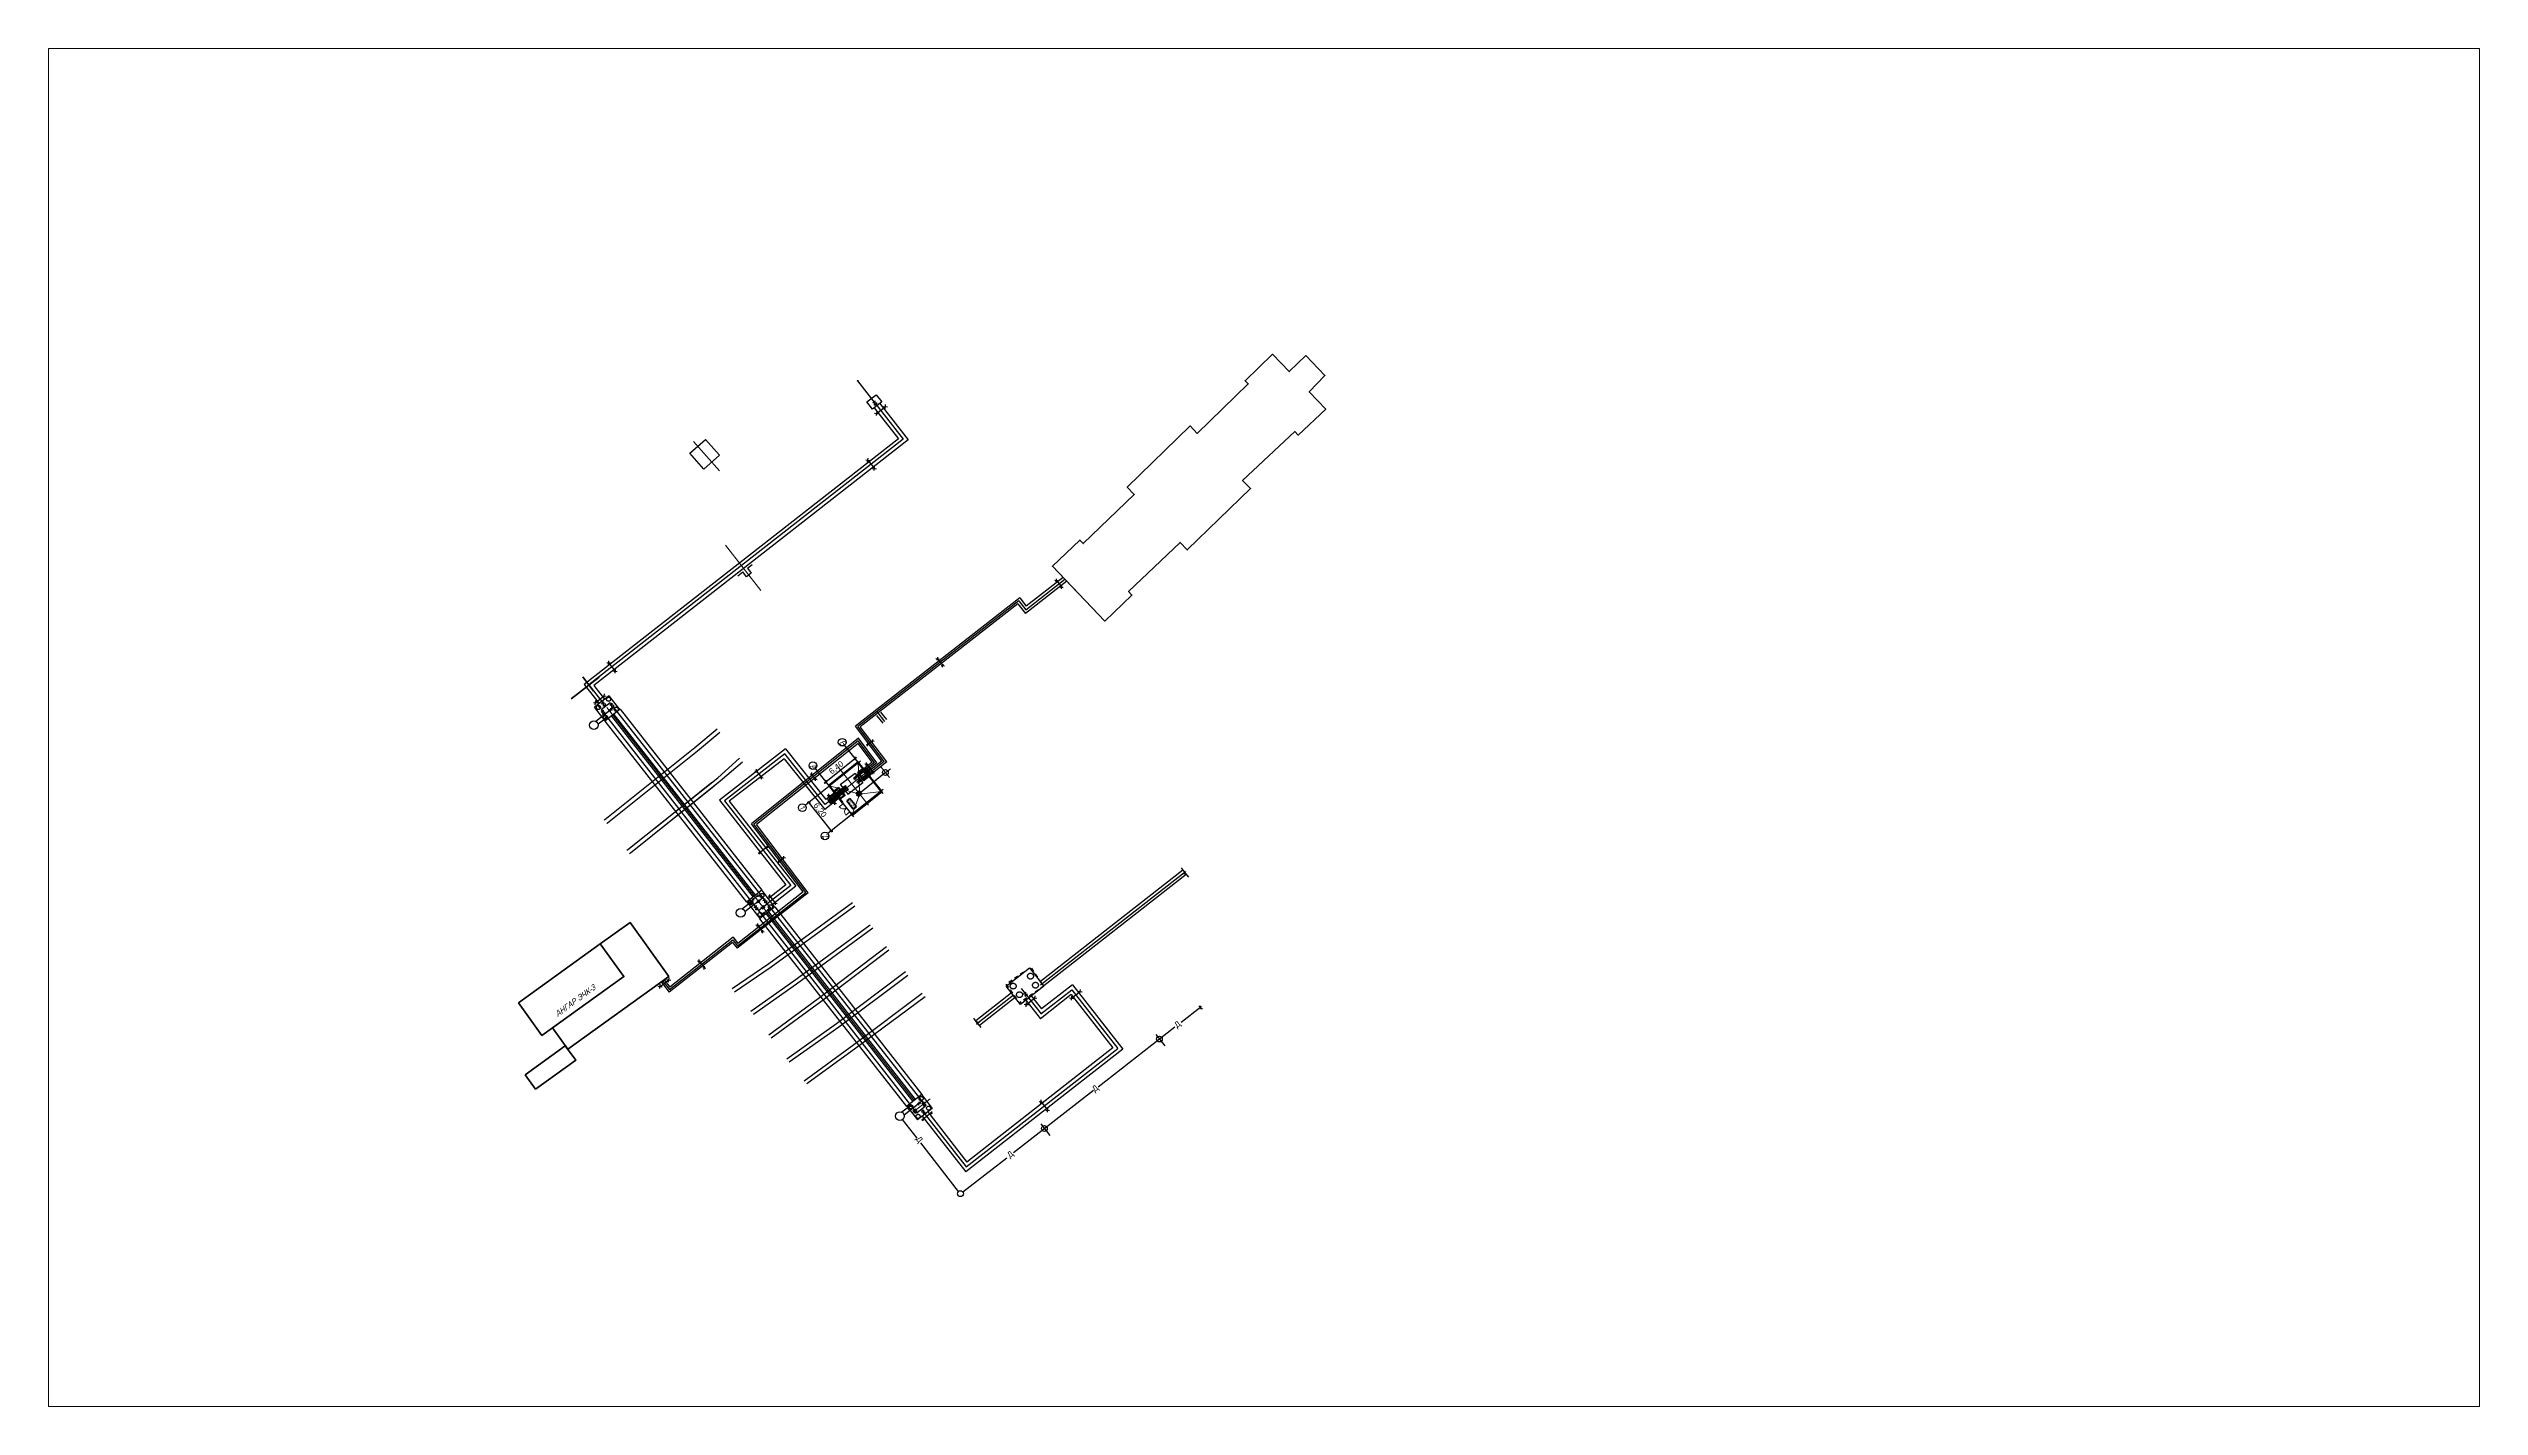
# Paper-space layout 'Лист1' of a CAD drawing. Header units: metres. Extents: x 0 to 10.5, y 2.1 to 8.
# The model-space entities are those that its viewports show. They can reach past a viewport. Long polylines and large blocks are cut down to what shows.
import ezdxf

# ---------------------------------------------------------------- set-up
doc = ezdxf.new("R2010")
doc.units = ezdxf.units.M
doc.header["$MEASUREMENT"] = 0
doc.linetypes.add('( DASHED )', pattern=[0.75, 0.5, -0.25])
for name, color, linetype, lineweight in [('6_Теплопровод', 253, 'Continuous', 5), ('Аннотация', 7, 'Continuous', 50), ('Витраж', 7, 'Continuous', 18), ('Двери', 7, 'Continuous', 18), ('МГТ_АР_Платформа', 7, 'Continuous', 30), ('МГТ_ПМТ_границы_покрытий', 7, 'Continuous', 20), ('МГТ_ПМТ_Здания и  Сооружения', 250, 'Continuous', 35), ('МГТ_ТС-футляр', 6, 'Continuous', 30), ('МГТ_ТС_дренаж', 132, 'Continuous', 30), ('МГТ_ТС_канал', 6, 'Continuous', 30), ('МГТ_ТС_сеть', 6, 'Continuous', 30), ('Панели витража', 7, 'Continuous', 18), ('Стены наружные', 7, 'Continuous', 18), ('Стены штриховка', 7, 'Continuous', 40)]:
    doc.layers.add(name, color=color, linetype=linetype, lineweight=lineweight)
doc.layers.add('МГТ_ПМТ_здание', color=7, linetype='Continuous')
doc.layers.add('характеристика зданий', color=253, linetype='Continuous')
doc.styles.add('GOST Common', font='GOST_Common.ttf', dxfattribs={"width": 0.9, "oblique": 15, "height": 350})
doc.styles.add('GOST Common_3', font='GOST_Common.ttf', dxfattribs={"width": 0.9, "height": 250})
doc.styles.add('mggt', font='russian_1251.shx', dxfattribs={"width": 0.75, "oblique": 18, "height": 1})
doc.styles.get("Standard").update_dxf_attribs({"font": 'arial.ttf'})
pattern_1 = [(308.6098, (10918.57746, -5485.15179), (0.3026886, -0.2310375), [0.030477, -0.246586, 0.030477, -0.246586, -1.47767]), (308.6098, (10918.57746, -5485.15179), (0.3026886, -0.2310375), [-0.5541264, 0.030477, -0.5236494, 0.030477, -0.246586, -0.646481]), (308.6098, (10918.57746, -5485.15179), (0.3026886, -0.2310375), [-1.385316, 0.030477, -0.154232, 0.030477, -0.431295]), (68.6098, (10918.69999, -5485.23123), (0.0487401, 0.3776547), [0.030477, -0.246586, 0.030477, -0.246586, -1.47767]), (68.6098, (10918.69999, -5485.23123), (0.0487401, 0.3776547), [-0.5541264, 0.030477, -0.5236494, 0.030477, -0.246586, -0.646481]), (68.6098, (10918.69999, -5485.23123), (0.0487401, 0.3776547), [-1.385316, 0.030477, -0.154232, 0.030477, -0.431295]), (188.6098, (10918.87314, -5485.15205), (-0.3514286, -0.1466172), [0.030477, -0.246586, 0.030477, -0.246586, -1.47767]), (188.6098, (10918.87314, -5485.15205), (-0.3514286, -0.1466172), [-0.5541264, 0.030477, -0.5236494, 0.030477, -0.246586, -0.646481]), (188.6098, (10918.87314, -5485.15205), (-0.3514286, -0.1466172), [-1.385316, 0.030477, -0.154232, 0.030477, -0.431295])]

# ---------------------------------------------------------------- blocks, each defined once
blk = doc.blocks.new('01_Панель - _50_-550054-В_АР_ПЭ_01 Этаж')
at = {"layer": 'Панели витража', "lineweight": 30}
for p, q in [((-62.5, 0), (-62.5, -50)), ((62.5, 0), (-62.5, 0)), ((62.5, -50), (62.5, 0)), ((-62.5, -50), (62.5, -50))]:
    blk.add_line(p, q, dxfattribs=at)
blk = doc.blocks.new('Прямоугольный импост - 50х100 мм-533358-В_АР_ПЭ_01 Этаж')
at = {"layer": 'Витраж'}
for p, q in [((-1772, -4703), (-1772, -4603)), ((-1647, -4603), (-1772, -4603)), ((-1647, -4703), (-1772, -4703)), ((-1647, -4603), (-1647, -4703))]:
    blk.add_line(p, q, dxfattribs=at)
blk = doc.blocks.new('Высотные отметки - Рамка-5093-В_АР_ПЭ_01 Этаж')
at = {"layer": 'Аннотация'}
for p, q in [((-6.5, 0), (-6.5, 5)), ((-6.5, 5), (6.5, 5)), ((6.5, 5), (6.5, 0)), ((6.5, 0), (-6.5, 0))]:
    blk.add_line(p, q, dxfattribs=at)
blk = doc.blocks.new('Дверь-Витраж-Одинарная-Остекление - Дверь-Витраж-Одинарная-Глухая-536335-В_АР_ПЭ_01 Этаж')
at = {"layer": 'Двери'}
blk.add_line((488, 0), (488, -975), dxfattribs=at)
blk.add_arc((488, 0), 975, 180, 270, dxfattribs=at)
blk = doc.blocks.new('Дверь-Витраж-Одинарная-Остекление - Дверь-Витраж-Одинарная-Глухая-536332-В_АР_ПЭ_01 Этаж')
at = {"layer": 'Двери'}
blk.add_line((488, 0), (488, 975), dxfattribs=at)
blk.add_arc((488, 0), 975, 90, 180, dxfattribs=at)

msp = doc.modelspace()

# ---------------------------------------------------------------- hatches: boundary and pattern name
at = {"layer": 'МГТ_ТС_сеть', "lineweight": 30, "ltscale": 0.15}
h = msp.add_hatch(dxfattribs=at)
h.set_pattern_fill('FP_2', color=6, scale=0.000909, angle=-51.3902, style=0, pattern_type=2)
h.set_pattern_definition(pattern_1)
h.paths.add_polyline_path([(10918.43, -5481.36), (10921, -5484.58), (10921.01, -5484.57), (10916.94, -5479.48), (10916.93, -5479.48), (10917, -5479.57)], flags=0)
at = {"layer": 'Стены штриховка', "lineweight": 5}
h = msp.add_hatch(dxfattribs=at)
h.set_pattern_fill('FP_2', color=256, scale=0.000909, angle=-51.3902, style=0, pattern_type=2)
h.set_pattern_definition(pattern_1)
h.paths.add_polyline_path([(10920.85, -5484.56), (10920.85, -5484.55), (10916.92, -5479.63), (10916.92, -5479.64), (10920.84, -5484.55)], flags=0)
h = msp.add_hatch(dxfattribs=at)
h.set_pattern_fill('FP_2', color=256, scale=0.000909, angle=-51.3902, style=0, pattern_type=2)
h.set_pattern_definition(pattern_1)
h.paths.add_polyline_path([(10920.99, -5484.58), (10920.99, -5484.57), (10916.94, -5479.49), (10916.93, -5479.5), (10920.98, -5484.57)], flags=0)

# ---------------------------------------------------------------- linework, layer by layer
at = {"lineweight": 20}
msp.add_line((10922.31, -5482.17), (10920.88, -5480.39), dxfattribs=at)
at = {"color": 7, "linetype": 'ByBlock', "lineweight": 20, "ltscale": 100}
msp.add_line((10922.45, -5480.66), (10921.19, -5481.66), dxfattribs=at)
at = {"layer": '6_Теплопровод', "color": 7, "linetype": 'Continuous', "lineweight": 50, "ltscale": 0.8}
for p, q in [((10944.7, -5515.94), (10945.27, -5515.53)), ((10946.62, -5514.83), (10947, -5515.41)), ((10942.68, -5518.16), (10942.3, -5517.62)), ((10942.73, -5517.31), (10943.31, -5516.91)), ((10943.38, -5519.14), (10942.97, -5518.57)), ((10944.08, -5520.12), (10943.67, -5519.55)), ((10943.72, -5516.62), (10944.29, -5516.22)), ((10945.84, -5519.92), (10945.27, -5520.33)), ((10946.83, -5519.24), (10946.25, -5519.64)), ((10947.81, -5518.55), (10947.24, -5518.95)), ((10947.28, -5515.83), (10947.67, -5516.41)), ((10947.95, -5516.83), (10948.34, -5517.41)), ((10948.69, -5517.94), (10948.22, -5518.26)), ((10948.61, -5517.83), (10948.69, -5517.94)), ((10944.86, -5520.61), (10944.57, -5520.81))]:
    msp.add_line(p, q, dxfattribs=at)
at = {"layer": '6_Теплопровод', "color": 7, "linetype": 'Continuous', "lineweight": 30}
msp.add_line((10942.3, -5517.62), (10942.32, -5517.6), dxfattribs=at)
at = {"layer": 'МГТ_АР_Платформа', "linetype": 'Continuous', "lineweight": 30}
msp.add_line((10954.52, -5450.43), (10950.21, -5445.93), dxfattribs=at)
at = {"layer": 'МГТ_ПМТ_границы_покрытий', "color": 6, "lineweight": 25, "ltscale": 0.15}
for p, q in [((10972.26, -5497.64), (10972.8, -5498.34)), ((10973.05, -5498.25), (10972.76, -5498.65)), ((10972.76, -5498.65), (10973.02, -5498.61)), ((10972.8, -5498.34), (10973.05, -5498.24)), ((10973.02, -5498.61), (10973.51, -5499.24)), ((10936.67, -5523.44), (10937.22, -5524.14)), ((10937.46, -5524.05), (10937.18, -5524.45)), ((10937.22, -5524.14), (10937.47, -5524.04)), ((10937.18, -5524.45), (10937.43, -5524.41)), ((10937.43, -5524.41), (10937.92, -5525.04))]:
    msp.add_line(p, q, dxfattribs=at)
at = {"layer": 'МГТ_ПМТ_Здания и  Сооружения', "linetype": 'Continuous'}
msp.add_lwpolyline([(10993.64, -5409.81), (10996.92, -5413.21), (10994.22, -5416.04), (10997.07, -5418.99), (10992.31, -5423.44), (10991.74, -5422.84), (10982.82, -5431.22), (10984.18, -5432.61), (10973.33, -5443.12), (10972.1, -5441.83), (10963.28, -5450.28), (10963.85, -5450.87), (10959.2, -5455.32), (10950.21, -5445.93), (10954.92, -5441.43), (10955.49, -5442.03), (10964.23, -5433.61), (10963.03, -5432.35), (10973.8, -5421.85), (10975.05, -5423.14), (10983.79, -5414.67), (10983.24, -5414.1), (10987.92, -5409.58), (10990.81, -5412.54)], close=True, dxfattribs=at)
for points in [[(10872.71, -5510.69), (10877.83, -5507), (10884.46, -5516.26), (10867.14, -5528.75), (10864.51, -5525.08), (10876.77, -5516.29), (10872.71, -5510.69)], [(10858.7, -5520.79), (10872.71, -5510.69), (10876.77, -5516.29), (10862.72, -5526.37), (10858.7, -5520.79)], [(10859.84, -5533.12), (10866.72, -5528.16), (10868.51, -5530.65), (10861.65, -5535.58), (10859.84, -5533.12)]]:
    msp.add_lwpolyline(points, dxfattribs=at)
at = {"layer": 'МГТ_ТС-футляр', "color": 6, "linetype": '( DASHED )', "ltscale": 2}
for p, q in [((10873.51, -5472.5), (10897.8, -5503.55)), ((10874.64, -5471.63), (10898.92, -5502.68)), ((10875.06, -5471.35), (10899.32, -5502.37)), ((10876.16, -5470.44), (10900.44, -5501.49)), ((10900.01, -5506.39), (10925.18, -5538.56)), ((10901.14, -5505.51), (10926.3, -5537.69)), ((10901.54, -5505.2), (10926.7, -5537.38)), ((10902.66, -5504.33), (10927.82, -5536.5)), ((10925.37, -5538.81), (10925.75, -5539.3))]:
    msp.add_line(p, q, dxfattribs=at)
at = {"layer": 'МГТ_ТС-футляр', "color": 5, "linetype": '( DASHED )', "ltscale": 2}
for points in [[(10873.37, -5489.46), (10873.53, -5489.34), (10888.91, -5477.01), (10892.78, -5473.79)], [(10873.82, -5490.03), (10873.98, -5489.91), (10889.36, -5477.58), (10893.23, -5474.37)], [(10877.3, -5494.63), (10877.46, -5494.51), (10892.85, -5482.18), (10896.61, -5478.85)], [(10877.74, -5495.19), (10877.9, -5495.07), (10893.29, -5482.75), (10897.08, -5479.46)], [(10895.33, -5518.33), (10901.63, -5514.04), (10915.95, -5503.57)], [(10895.75, -5518.9), (10902.04, -5514.62), (10916.37, -5504.14)], [(10898.55, -5522.2), (10905.9, -5517), (10919, -5507.39)], [(10898.97, -5522.76), (10906.33, -5517.55), (10919.42, -5507.95)], [(10901.59, -5526.26), (10910.04, -5520.04), (10921.76, -5511.13)], [(10902.02, -5526.81), (10910.55, -5520.54), (10922.19, -5511.69)], [(10904.68, -5530.37), (10913.22, -5524.33), (10925.06, -5515.44)], [(10905.09, -5530.93), (10913.63, -5524.89), (10925.43, -5516.03)], [(10907.67, -5534.14), (10916.18, -5527.91), (10927.89, -5519.14)], [(10908.1, -5534.61), (10916.55, -5528.51), (10928.38, -5519.68)]]:
    msp.add_lwpolyline(points, dxfattribs=at)
at = {"layer": 'МГТ_ТС-футляр', "color": 6, "linetype": '( DASHED )', "ltscale": 2}
for points in [[(10882.05, -5490.83), (10891.8, -5483.02)], [(10882.49, -5491.4), (10892.24, -5483.59)]]:
    msp.add_lwpolyline(points, dxfattribs=at)
at = {"layer": 'МГТ_ТС_дренаж', "color": 132, "ltscale": 0.15}
for p, q in [((10921.62, -5481.31), (10917.15, -5484.89)), ((10972.28, -5524.1), (10975.64, -5521.49)), ((10975.31, -5521.39), (10975.65, -5521.37)), ((10975.65, -5521.37), (10975.62, -5521.76)), ((10975.62, -5521.76), (10975.93, -5521.74)), ((10958.03, -5535.18), (10971.22, -5524.93)), ((10967.94, -5526.22), (10969.49, -5528.19)), ((10943.53, -5546.46), (10957.25, -5535.79)), ((10927.04, -5544.01), (10924.54, -5540.8)), ((10934.14, -5553.13), (10927.65, -5544.79)), ((10948.23, -5541.55), (10949.78, -5543.52)), ((10934.84, -5553.21), (10942.38, -5547.35))]:
    msp.add_line(p, q, dxfattribs=at)
for centre in [(10921.59, -5481.28), (10968.55, -5527), (10948.84, -5542.33), (10934.45, -5553.52)]:
    msp.add_circle(centre, 0.5, dxfattribs=at)
at = {"layer": 'МГТ_ТС_канал', "color": 6, "linetype": '( DASHED )', "ltscale": 1.5}
for p, q in [((10918.43, -5417.74), (10920, -5416.51)), ((10919.39, -5418.97), (10918.43, -5417.74)), ((10920.96, -5417.74), (10919.39, -5418.97)), ((10920, -5416.51), (10920.96, -5417.74)), ((10952.67, -5448.49), (10945.59, -5454.03)), ((10952.04, -5447.84), (10945.74, -5452.76)), ((10944.62, -5451.34), (10916.45, -5473.37)), ((10944.29, -5452.36), (10917.28, -5473.48)), ((10944.29, -5452.36), (10945.6, -5454.04)), ((10944.62, -5451.34), (10945.74, -5452.76)), ((10920.96, -5479.33), (10916.45, -5473.37)), ((10921.81, -5479.46), (10917.28, -5473.48)), ((10920.07, -5471.49), (10921.13, -5472.84)), ((10920.77, -5470.94), (10921.78, -5472.23)), ((10904.44, -5477.25), (10893.18, -5486.05)), ((10916.98, -5475.43), (10898.64, -5490.08)), ((10916.91, -5476.33), (10899.51, -5490.23)), ((10904.44, -5477.25), (10911.39, -5485.95)), ((10919.31, -5479.5), (10916.91, -5476.33)), ((10920.15, -5479.61), (10916.98, -5475.43)), ((10904.24, -5478.93), (10894.84, -5486.23)), ((10904.24, -5478.93), (10911.2, -5487.64)), ((10919.31, -5479.5), (10917.87, -5480.65)), ((10920.15, -5479.61), (10918.22, -5481.13)), ((10920.96, -5479.33), (10918.41, -5481.36)), ((10921.82, -5479.45), (10918.78, -5481.84)), ((10913.45, -5485.85), (10911.2, -5487.64)), ((10912.89, -5484.76), (10911.39, -5485.95)), ((10907.5, -5501.77), (10898.64, -5490.08)), ((10908.35, -5501.9), (10899.51, -5490.23)), ((10908.35, -5501.9), (10896.18, -5511.42)), ((10907.5, -5501.77), (10896.3, -5510.59)), ((10895.4, -5510.43), (10884.53, -5518.94)), ((10895.48, -5509.55), (10884.63, -5518.09)), ((10895.4, -5510.43), (10896.18, -5511.42)), ((10895.48, -5509.55), (10896.3, -5510.59)), ((10942.3, -5517.91), (10946.27, -5514.81)), ((10946.27, -5514.81), (10948.72, -5517.95)), ((10883.16, -5517.19), (10884.53, -5518.94)), ((10883.65, -5516.84), (10884.63, -5518.09)), ((10944.76, -5521.05), (10942.3, -5517.91)), ((10948.72, -5517.95), (10944.75, -5521.06))]:
    msp.add_line(p, q, dxfattribs=at)
at = {"layer": 'МГТ_ТС_канал', "color": 6, "linetype": '( DASHED )', "ltscale": 2}
for p, q in [((10919.67, -5418.75), (10923.82, -5424.05)), ((10920.62, -5418), (10925.51, -5424.25)), ((10923.82, -5424.05), (10869.94, -5466.18)), ((10925.51, -5424.25), (10871.62, -5466.38)), ((10869.94, -5466.18), (10872.52, -5469.48)), ((10871.62, -5466.38), (10873.46, -5468.74)), ((10893.18, -5486.05, -0.1), (10904.54, -5500.58, -0.1)), ((10894.84, -5486.23, -0.1), (10906.22, -5500.78, -0.1)), ((10972.59, -5498.06), (10948.18, -5517.15)), ((10973.14, -5498.77), (10948.74, -5517.86)), ((10904.54, -5500.58), (10901.48, -5502.96)), ((10906.22, -5500.78), (10902.22, -5503.91)), ((10943.21, -5519.07), (10937.09, -5523.85)), ((10943.84, -5519.88), (10937.72, -5524.66)), ((10946.6, -5519.61), (10948.35, -5521.84)), ((10953.44, -5519.39), (10948.15, -5523.53)), ((10953.64, -5517.7), (10948.35, -5521.84)), ((10953.44, -5519.39), (10960.58, -5528.53)), ((10953.64, -5517.7), (10962.27, -5528.73)), ((10945.66, -5520.35), (10948.15, -5523.53)), ((10962.27, -5528.73), (10935.35, -5549.78)), ((10960.58, -5528.53), (10935.56, -5548.1)), ((10927.9, -5540.25), (10935.35, -5549.78)), ((10928.84, -5539.51), (10935.56, -5548.1))]:
    msp.add_line(p, q, dxfattribs=at)
at = {"layer": 'МГТ_ТС_сеть', "color": 7, "lineweight": 25, "ltscale": 0.15}
for p, q in [((10916.85, -5414.11), (10916.74, -5414.11)), ((10916.74, -5414.11), (10916.75, -5414.2)), ((10916.81, -5414.11), (10919.63, -5417.72)), ((10916.84, -5414.01), (10916.85, -5414.11)), ((10921.19, -5484.89), (10914.59, -5476.63)), ((10917.33, -5479.36), (10907.87, -5486.91)), ((10916.18, -5488.89), (10909.59, -5480.63)), ((10916.63, -5478.72), (10911.07, -5483.17)), ((10912.51, -5491.5), (10908.34, -5486.29)), ((10921.2, -5484.21), (10911.75, -5491.75))]:
    msp.add_line(p, q, dxfattribs=at)
at = {"layer": 'МГТ_ТС_сеть', "color": 6, "ltscale": 0.15}
for p, q in [((10919.43, -5417.88), (10919.84, -5417.56)), ((10920.16, -5417.97), (10919.43, -5417.88)), ((10919.74, -5419.67), (10920.48, -5419.76)), ((10919.75, -5418.29), (10919.84, -5417.56)), ((10919.75, -5418.29), (10920.16, -5417.97)), ((10919.95, -5418.13), (10924.66, -5424.15)), ((10920, -5419.8), (10921.61, -5418.54)), ((10920.07, -5420.08), (10920.16, -5419.35)), ((10921.21, -5418.52), (10921.94, -5418.61)), ((10921.53, -5418.93), (10921.62, -5418.2)), ((10924.66, -5424.15), (10870.78, -5466.28)), ((10918.24, -5427.69), (10918.9, -5427.77)), ((10918.53, -5428.06), (10918.61, -5427.4)), ((10918.57, -5427.73), (10919.71, -5429.18)), ((10919.38, -5429.14), (10920.04, -5429.22)), ((10919.67, -5429.51), (10919.75, -5428.85)), ((10896.32, -5447.54), (10897.13, -5446.91)), ((10897.76, -5447.72), (10897.13, -5446.91)), ((10898.57, -5447.09), (10897.76, -5447.72)), ((10897.94, -5446.28), (10898.74, -5445.65)), ((10873.82, -5462.43), (10874.48, -5462.51)), ((10874.11, -5462.79), (10874.19, -5462.14)), ((10874.14, -5462.46), (10875.3, -5463.94)), ((10874.97, -5463.9), (10875.63, -5463.98)), ((10875.26, -5464.27), (10875.34, -5463.61)), ((10870.78, -5466.28), (10873.16, -5469.33)), ((10871.55, -5469.27), (10872.28, -5469.36)), ((10874.26, -5468.12), (10871.73, -5470.09)), ((10871.8, -5469.4), (10873.41, -5468.14)), ((10871.87, -5469.68), (10871.96, -5468.94)), ((10872.23, -5469.7), (10872.71, -5470.31)), ((10874.39, -5469.34), (10872.87, -5470.52)), ((10872.95, -5469.5), (10873.36, -5469.17)), ((10873.68, -5469.59), (10872.95, -5469.5)), ((10873.01, -5468.12), (10873.75, -5468.21)), ((10873.27, -5469.91), (10873.36, -5469.17)), ((10873.27, -5469.91), (10873.68, -5469.59)), ((10873.33, -5468.53), (10873.42, -5467.8)), ((10873.48, -5469.74), (10873.63, -5469.93)), ((10876.1, -5470.49), (10874.26, -5468.12)), ((10874.37, -5469.73), (10874.78, -5469.41)), ((10875.1, -5469.82), (10874.37, -5469.73)), ((10874.39, -5469.34), (10874.58, -5469.57)), ((10874.69, -5470.14), (10874.78, -5469.41)), ((10874.69, -5470.14), (10875.1, -5469.82)), ((10873.57, -5472.45), (10871.73, -5470.09)), ((10874.35, -5470.66), (10871.97, -5472.52)), ((10873.49, -5472.12), (10872.35, -5473.01)), ((10872.85, -5470.92), (10873.26, -5470.6)), ((10873.58, -5471.01), (10872.85, -5470.92)), ((10872.87, -5470.52), (10873.06, -5470.76)), ((10873.17, -5471.33), (10873.26, -5470.6)), ((10873.17, -5471.33), (10873.58, -5471.01)), ((10873.37, -5471.96), (10873.91, -5472.03)), ((10873.61, -5472.27), (10873.37, -5471.96)), ((10873.38, -5471.17), (10899.27, -5504.28)), ((10876.16, -5470.44), (10873.51, -5472.5)), ((10873.61, -5472.27), (10873.68, -5471.73)), ((10873.91, -5472.03), (10873.68, -5471.73)), ((10873.8, -5471.88), (10873.68, -5471.73)), ((10873.88, -5471.81), (10873.8, -5471.88)), ((10874.23, -5470.51), (10874.77, -5470.58)), ((10874.47, -5470.81), (10874.23, -5470.51)), ((10874.47, -5470.81), (10874.35, -5470.66)), ((10874.47, -5470.81), (10874.54, -5470.27)), ((10874.5, -5470.54), (10874.5, -5470.54)), ((10874.77, -5470.58), (10874.54, -5470.27)), ((10874.66, -5470.42), (10874.54, -5470.27)), ((10875.02, -5470.14), (10874.66, -5470.42)), ((10874.9, -5469.98), (10900.79, -5503.1)), ((10894.02, -5486.16, -0.1), (10905.38, -5500.68, -0.1)), ((10899.99, -5494.9, -0.1), (10899.94, -5495.32, -0.1)), ((10901.27, -5494.09, -0.1), (10899.97, -5495.11, -0.1)), ((10901.05, -5494.07, -0.1), (10901.48, -5494.12, -0.1)), ((10901.29, -5493.88, -0.1), (10901.24, -5494.3, -0.1)), ((10899.76, -5495.08, -0.1), (10900.18, -5495.13, -0.1)), ((10973, -5498.31), (10948.16, -5517.74)), ((10900.44, -5501.49), (10897.8, -5503.55)), ((10898.7, -5503.04), (10899.12, -5503.09)), ((10899.81, -5502.36), (10898.8, -5503.15)), ((10898.94, -5502.86), (10898.88, -5503.28)), ((10899.51, -5502.41), (10899.93, -5502.46)), ((10899.75, -5502.22), (10899.7, -5502.64)), ((10899.77, -5503.66), (10899.84, -5503.12)), ((10899.84, -5503.12), (10900.08, -5503.43)), ((10900.57, -5502.81), (10899.96, -5503.28)), ((10900.39, -5501.54), (10902.6, -5504.38)), ((10900.58, -5503.26), (10901, -5502.93)), ((10901.32, -5503.34), (10900.59, -5503.25)), ((10900.9, -5503.67), (10900.99, -5502.94)), ((10900.95, -5503.3), (10900.95, -5503.3)), ((10901.78, -5502.48), (10902.77, -5503.74)), ((10898.66, -5503.5), (10897.12, -5504.7)), ((10898.89, -5504.11), (10897.5, -5505.19)), ((10897.86, -5503.5), (10900.07, -5506.34)), ((10898.2, -5503.61), (10898.74, -5503.68)), ((10898.2, -5503.61), (10898.43, -5503.91)), ((10898.2, -5503.61), (10898.32, -5503.77)), ((10898.43, -5503.91), (10898.5, -5503.37)), ((10898.5, -5503.37), (10898.74, -5503.68)), ((10899.66, -5503.51), (10898.54, -5504.38)), ((10899.8, -5504.53), (10899.06, -5504.44)), ((10899.07, -5504.44), (10899.48, -5504.12)), ((10899.38, -5504.86), (10899.48, -5504.12)), ((10899.39, -5504.86), (10899.8, -5504.53)), ((10899.54, -5503.37), (10900.08, -5503.43)), ((10899.54, -5503.37), (10899.77, -5503.66)), ((10899.59, -5504.69), (10926.53, -5539.13)), ((10900.41, -5504.56), (10899.84, -5505.01)), ((10902.66, -5504.33), (10900.01, -5506.39)), ((10900.26, -5504.37), (10900.94, -5504.46)), ((10900.26, -5504.37), (10900.56, -5504.75)), ((10900.52, -5505.42), (10900.94, -5505.47)), ((10900.56, -5504.75), (10900.64, -5504.08)), ((10901.66, -5504.73), (10900.65, -5505.51)), ((10900.76, -5505.24), (10900.71, -5505.66)), ((10901.86, -5503.43), (10900.79, -5504.27)), ((10900.91, -5503.67), (10901.32, -5503.35)), ((10901.11, -5503.51), (10928.04, -5537.95)), ((10901.33, -5504.79), (10901.75, -5504.84)), ((10901.57, -5504.61), (10901.52, -5505.03)), ((10943.53, -5519.47), (10937.41, -5524.26)), ((10944.84, -5518.32), (10948.26, -5522.7)), ((10945.24, -5519.26), (10945.65, -5518.94)), ((10945.97, -5519.35), (10945.24, -5519.26)), ((10945.56, -5519.67), (10945.65, -5518.94)), ((10945.56, -5519.67), (10945.97, -5519.35)), ((10945.64, -5521.17), (10947.26, -5519.9)), ((10946.84, -5519.9), (10947.57, -5519.99)), ((10947.16, -5520.31), (10947.25, -5519.58)), ((10948.25, -5522.69), (10953.54, -5518.55)), ((10953.14, -5519.95), (10953.87, -5520.03)), ((10953.4, -5520.07), (10955.02, -5518.81)), ((10953.46, -5520.36), (10953.55, -5519.62)), ((10953.54, -5518.55), (10961.43, -5528.63)), ((10954.6, -5518.8), (10955.33, -5518.89)), ((10954.92, -5519.21), (10955.01, -5518.48)), ((10945.38, -5521.04), (10946.11, -5521.13)), ((10945.7, -5521.45), (10945.79, -5520.72)), ((10935.45, -5548.94), (10961.43, -5528.63)), ((10927.82, -5536.5), (10925.18, -5538.56)), ((10927.79, -5536.53), (10929.63, -5538.9)), ((10925.55, -5538.67), (10924.43, -5539.54)), ((10927.21, -5538.17), (10924.81, -5540.03)), ((10925.26, -5538.49), (10927.11, -5540.86)), ((10925.43, -5538.52), (10925.97, -5538.59)), ((10925.43, -5538.52), (10925.67, -5538.82)), ((10925.67, -5538.82), (10925.73, -5538.28)), ((10925.73, -5538.28), (10925.97, -5538.59)), ((10925.93, -5538.37), (10925.85, -5538.44)), ((10926.32, -5539.3), (10926.73, -5538.97)), ((10927.05, -5539.38), (10926.32, -5539.3)), ((10926.64, -5539.71), (10926.73, -5538.97)), ((10926.64, -5539.71), (10927.05, -5539.39)), ((10926.85, -5539.55), (10926.97, -5539.7)), ((10928.49, -5538.51), (10926.97, -5539.7)), ((10927.09, -5538.02), (10927.63, -5538.08)), ((10927.09, -5538.02), (10927.33, -5538.32)), ((10927.09, -5538.02), (10927.21, -5538.17)), ((10929.63, -5538.9), (10927.11, -5540.86)), ((10927.33, -5538.32), (10927.39, -5537.78)), ((10927.39, -5537.78), (10927.63, -5538.08)), ((10927.83, -5537.68), (10927.51, -5537.93)), ((10927.75, -5539.09), (10927.94, -5539.33)), ((10928.13, -5539.18), (10927.75, -5539.48)), ((10927.75, -5539.48), (10928.43, -5539.56)), ((10927.78, -5540.78), (10928.2, -5540.83)), ((10927.84, -5538.11), (10928.25, -5537.79)), ((10928.57, -5538.2), (10927.84, -5538.11)), ((10928.02, -5540.6), (10927.97, -5541.02)), ((10929.45, -5539.67), (10927.99, -5540.81)), ((10928.13, -5539.18), (10928.05, -5539.85)), ((10928.43, -5539.56), (10928.05, -5539.85)), ((10928.16, -5538.52), (10928.25, -5537.79)), ((10928.16, -5538.52), (10928.57, -5538.2)), ((10928.24, -5539.71), (10935.45, -5548.94)), ((10928.36, -5538.36), (10928.49, -5538.51)), ((10929.24, -5539.64), (10929.66, -5539.69)), ((10929.48, -5539.45), (10929.43, -5539.88)), ((10947.93, -5537.73), (10948.59, -5537.81)), ((10948.22, -5538.09), (10948.3, -5537.44)), ((10948.27, -5537.77), (10949.43, -5539.25)), ((10949.07, -5539.18), (10949.73, -5539.26)), ((10949.36, -5539.55), (10949.44, -5538.89))]:
    msp.add_line(p, q, dxfattribs=at)
at = {"layer": 'МГТ_ТС_сеть', "color": 2}
for p, q in [((10888.07, -5426.55), (10890.77, -5424.17)), ((10890.48, -5429.28), (10888.07, -5426.55)), ((10888.71, -5424.55), (10893.13, -5429.56)), ((10893.18, -5426.9), (10890.48, -5429.28)), ((10890.77, -5424.17), (10893.18, -5426.9))]:
    msp.add_line(p, q, dxfattribs=at)
at = {"layer": 'МГТ_ТС_сеть', "color": 6, "lineweight": 18, "ltscale": 1.5}
msp.add_line((10900.25, -5450.07), (10894.2, -5442.33), dxfattribs=at)
at = {"layer": 'МГТ_ТС_сеть', "color": 6, "linetype": '( DASHED )', "ltscale": 0.15}
msp.add_line((10897.94, -5446.28), (10898.57, -5447.09), dxfattribs=at)
at = {"layer": 'МГТ_ТС_сеть', "color": 6, "lineweight": 30, "ltscale": 0.15}
for p, q in [((10945.66, -5453.39), (10952.35, -5448.16)), ((10950.63, -5448.31), (10951.16, -5448.38)), ((10950.86, -5448.61), (10950.93, -5448.08)), ((10950.89, -5448.34), (10951.82, -5449.52)), ((10944.46, -5451.85), (10916.86, -5473.42)), ((10944.46, -5451.85), (10945.66, -5453.39)), ((10951.54, -5449.48), (10952.07, -5449.54)), ((10951.77, -5449.77), (10951.84, -5449.25)), ((10930.49, -5462.05), (10930.56, -5461.53)), ((10930.26, -5461.76), (10930.79, -5461.82)), ((10930.52, -5461.78), (10931.45, -5462.97)), ((10931.17, -5462.92), (10931.7, -5462.99)), ((10931.4, -5463.22), (10931.47, -5462.69)), ((10921.38, -5479.38), (10916.86, -5473.42)), ((10920.14, -5470.86), (10921.46, -5472.54)), ((10904.34, -5478.09), (10894.02, -5486.16)), ((10916.93, -5475.86), (10899.06, -5490.13)), ((10911.29, -5486.8), (10904.34, -5478.09)), ((10919.74, -5479.56), (10916.93, -5475.86)), ((10918.3, -5476.51), (10918.83, -5476.57)), ((10918.53, -5476.8), (10918.6, -5476.27)), ((10919.4, -5475.88), (10918.57, -5476.54)), ((10919.14, -5475.85), (10919.67, -5475.91)), ((10919.37, -5476.14), (10919.44, -5475.62)), ((10899.2, -5480.98), (10899.72, -5481.04)), ((10899.43, -5481.27), (10899.49, -5480.75)), ((10899.46, -5481.01), (10900.39, -5482.2)), ((10900.12, -5482.17), (10900.65, -5482.23)), ((10900.35, -5482.46), (10900.42, -5481.93)), ((10908.68, -5481.55), (10909.21, -5481.61)), ((10908.91, -5481.84), (10908.98, -5481.32)), ((10909.66, -5482.53), (10908.95, -5481.58)), ((10909.36, -5482.45), (10909.89, -5482.52)), ((10909.59, -5482.75), (10909.66, -5482.22)), ((10916.93, -5479.46), (10911.82, -5483.54)), ((10916.93, -5479.46), (10911.83, -5483.54)), ((10916.93, -5479.48), (10911.85, -5483.55)), ((10916.93, -5479.5), (10911.86, -5483.55)), ((10916.92, -5479.62), (10911.99, -5483.56)), ((10916.92, -5479.64), (10912, -5483.56)), ((10916.38, -5481.45), (10913.86, -5483.41)), ((10916.3, -5482.13), (10916.18, -5482.23)), ((10916.26, -5482.09), (10916.42, -5482.11)), ((10916.26, -5482.09), (10916.33, -5482.18)), ((10916.26, -5482.1), (10916.26, -5482.09)), ((10916.26, -5482.1), (10916.33, -5482.18)), ((10916.33, -5482.18), (10916.35, -5482.02)), ((10916.33, -5482.18), (10916.33, -5482.18)), ((10916.35, -5482.02), (10916.42, -5482.11)), ((10916.35, -5482.02), (10916.35, -5482.02)), ((10916.35, -5482.02), (10916.42, -5482.11)), ((10916.47, -5482.35), (10916.35, -5482.44)), ((10916.38, -5479.17), (10916.44, -5478.63)), ((10918.37, -5480.48), (10916.38, -5482.06)), ((10916.38, -5481.45), (10917.7, -5483.09)), ((10916.42, -5482.11), (10916.42, -5482.11)), ((10916.43, -5482.31), (10916.44, -5482.31)), ((10916.43, -5482.31), (10916.5, -5482.39)), ((10916.44, -5482.31), (10916.59, -5482.32)), ((10916.44, -5482.31), (10916.5, -5482.39)), ((10916.5, -5482.39), (10916.52, -5482.24)), ((10916.5, -5482.39), (10916.5, -5482.39)), ((10916.52, -5482.24), (10916.52, -5482.23)), ((10916.52, -5482.23), (10916.59, -5482.32)), ((10916.52, -5482.24), (10916.59, -5482.32)), ((10918.54, -5480.69), (10916.55, -5482.28)), ((10916.59, -5482.32), (10916.59, -5482.32)), ((10917.7, -5480.62), (10916.78, -5481.35)), ((10916.78, -5481.35), (10917.89, -5482.73)), ((10920.85, -5484.55), (10916.92, -5479.62)), ((10918.92, -5481.16), (10916.92, -5482.76)), ((10921.01, -5484.57), (10916.93, -5479.46)), ((10921.02, -5484.57), (10916.93, -5479.46)), ((10920.99, -5484.57), (10916.93, -5479.48)), ((10920.98, -5484.57), (10916.93, -5479.5)), ((10917.68, -5480.81), (10916.97, -5481.37)), ((10916.97, -5481.37), (10917.91, -5482.54)), ((10919.09, -5481.39), (10917.1, -5482.98)), ((10917.68, -5480.81), (10918.61, -5481.98)), ((10917.7, -5480.62), (10918.8, -5482)), ((10918.8, -5482), (10917.89, -5482.73)), ((10918.61, -5481.98), (10917.91, -5482.54)), ((10918.04, -5479.82), (10918.57, -5479.89)), ((10919.74, -5479.56), (10918.07, -5480.89)), ((10918.16, -5481), (10918.11, -5481.04)), ((10918.22, -5479.76), (10919.53, -5481.4)), ((10918.27, -5480.12), (10918.34, -5479.59)), ((10921.37, -5479.38), (10918.61, -5481.59)), ((10919.22, -5481.29), (10919.74, -5481.36)), ((10919.45, -5481.59), (10919.51, -5481.06)), ((10913.41, -5485.11), (10911.29, -5486.8)), ((10911.37, -5483.17), (10911.44, -5482.63)), ((10911.61, -5485.18), (10912.14, -5485.24)), ((10914.46, -5483.8), (10911.7, -5485.99)), ((10911.82, -5483.54), (10914.2, -5486.53)), ((10911.83, -5483.54), (10914.21, -5486.52)), ((10911.84, -5485.47), (10911.91, -5484.94)), ((10911.85, -5483.55), (10914.22, -5486.51)), ((10911.86, -5483.55), (10914.22, -5486.51)), ((10914.62, -5483.99), (10911.86, -5486.19)), ((10911.87, -5485.21), (10912.96, -5486.6)), ((10911.99, -5483.56), (10914.3, -5486.45)), ((10911.99, -5483.56), (10914.3, -5486.45)), ((10914.78, -5484.19), (10912.01, -5486.38)), ((10914.93, -5484.38), (10912.17, -5486.58)), ((10912.69, -5486.56), (10913.22, -5486.63)), ((10913.56, -5483.85), (10912.75, -5484.5)), ((10912.75, -5484.5), (10913.86, -5485.89)), ((10912.92, -5486.86), (10912.99, -5486.33)), ((10913.54, -5484.05), (10912.94, -5484.52)), ((10912.94, -5484.52), (10913.88, -5485.69)), ((10913.54, -5484.05), (10914.47, -5485.22)), ((10913.56, -5483.85), (10914.67, -5485.24)), ((10914.67, -5485.24), (10913.86, -5485.89)), ((10913.87, -5483.42), (10915.18, -5485.06)), ((10914.47, -5485.22), (10913.88, -5485.69)), ((10914.2, -5486.53), (10914.3, -5486.45)), ((10914.2, -5486.53), (10914.3, -5486.45)), ((10914.42, -5483.74), (10914.61, -5483.77)), ((10914.42, -5483.74), (10914.5, -5483.85)), ((10914.42, -5483.75), (10914.42, -5483.74)), ((10914.42, -5483.75), (10914.5, -5483.85)), ((10914.5, -5483.85), (10914.53, -5483.66)), ((10914.5, -5483.85), (10914.5, -5483.85)), ((10914.53, -5483.66), (10914.61, -5483.77)), ((10914.53, -5483.66), (10914.53, -5483.66)), ((10914.53, -5483.66), (10914.61, -5483.76)), ((10914.75, -5483.57), (10914.57, -5483.71)), ((10914.57, -5483.94), (10914.76, -5483.96)), ((10914.57, -5483.94), (10914.58, -5483.94)), ((10914.57, -5483.94), (10914.65, -5484.04)), ((10914.58, -5483.94), (10914.66, -5484.04)), ((10914.61, -5483.77), (10914.61, -5483.76)), ((10914.65, -5484.04), (10914.66, -5484.04)), ((10914.66, -5484.04), (10914.68, -5483.85)), ((10914.68, -5483.85), (10914.76, -5483.96)), ((10914.68, -5483.85), (10914.68, -5483.85)), ((10914.68, -5483.85), (10914.76, -5483.95)), ((10914.9, -5483.76), (10914.72, -5483.91)), ((10914.74, -5484.14), (10914.93, -5484.16)), ((10914.74, -5484.14), (10914.82, -5484.25)), ((10914.74, -5484.15), (10914.74, -5484.14)), ((10914.74, -5484.15), (10914.82, -5484.25)), ((10914.76, -5483.96), (10914.76, -5483.95)), ((10914.82, -5484.25), (10914.84, -5484.06)), ((10914.82, -5484.25), (10914.82, -5484.25)), ((10914.84, -5484.06), (10914.93, -5484.16)), ((10914.84, -5484.06), (10914.85, -5484.06)), ((10914.85, -5484.06), (10914.93, -5484.16)), ((10915.07, -5483.97), (10914.88, -5484.11)), ((10914.88, -5484.32), (10915.07, -5484.35)), ((10914.88, -5484.33), (10914.89, -5484.32)), ((10914.88, -5484.33), (10914.96, -5484.43)), ((10914.89, -5484.32), (10914.97, -5484.43)), ((10914.93, -5484.16), (10914.93, -5484.16)), ((10914.96, -5484.43), (10914.97, -5484.43)), ((10914.97, -5484.43), (10914.99, -5484.24)), ((10914.99, -5484.24), (10915.07, -5484.35)), ((10914.99, -5484.24), (10914.99, -5484.24)), ((10914.99, -5484.24), (10915.07, -5484.34)), ((10915.21, -5484.15), (10915.03, -5484.29)), ((10915.07, -5484.35), (10915.07, -5484.34)), ((10917.7, -5483.09), (10915.17, -5485.05)), ((10915.91, -5488.66), (10921.02, -5484.57)), ((10915.91, -5488.65), (10921.01, -5484.57)), ((10915.91, -5488.63), (10920.99, -5484.57)), ((10915.91, -5488.62), (10920.98, -5484.57)), ((10915.92, -5488.49), (10920.85, -5484.55)), ((10915.93, -5488.48), (10920.84, -5484.55)), ((10917.16, -5484.41), (10916.6, -5484.86)), ((10917.05, -5485.43), (10916.6, -5484.86)), ((10917.25, -5484.8), (10916.65, -5485.28)), ((10916.84, -5482.82), (10916.72, -5482.92)), ((10917.14, -5484.6), (10916.79, -5484.88)), ((10916.79, -5484.88), (10917.12, -5484.71)), ((10917.07, -5485.24), (10916.79, -5484.88)), ((10916.8, -5482.78), (10916.96, -5482.8)), ((10916.8, -5482.78), (10916.87, -5482.87)), ((10916.8, -5482.78), (10916.8, -5482.78)), ((10916.8, -5482.78), (10916.87, -5482.87)), ((10916.87, -5482.87), (10916.89, -5482.71)), ((10916.87, -5482.87), (10916.87, -5482.87)), ((10916.88, -5482.79), (10916.88, -5482.79)), ((10916.89, -5482.71), (10916.96, -5482.8)), ((10916.89, -5482.71), (10916.96, -5482.79)), ((10916.9, -5482.73), (10916.91, -5482.72)), ((10917.02, -5483.04), (10916.9, -5483.14)), ((10916.96, -5482.8), (10916.96, -5482.79)), ((10916.97, -5483), (10916.98, -5483)), ((10916.97, -5483), (10917.04, -5483.09)), ((10916.98, -5483), (10917.13, -5483.02)), ((10916.98, -5483), (10917.05, -5483.08)), ((10917.04, -5483.09), (10917.05, -5483.08)), ((10917.05, -5483.08), (10917.06, -5482.93)), ((10917.62, -5484.97), (10917.05, -5485.43)), ((10917.06, -5482.93), (10917.13, -5483.02)), ((10917.06, -5482.93), (10917.07, -5482.93)), ((10917.07, -5482.93), (10917.14, -5483.01)), ((10917.43, -5484.95), (10917.07, -5485.24)), ((10917.12, -5484.71), (10917.43, -5484.95)), ((10917.13, -5483.02), (10917.14, -5483.01)), ((10917.43, -5484.95), (10917.14, -5484.6)), ((10917.62, -5484.97), (10917.16, -5484.41)), ((10917.36, -5484.65), (10917.26, -5484.74)), ((10917.42, -5484.73), (10917.31, -5484.81)), ((10907.93, -5501.85), (10899.06, -5490.13)), ((10915.66, -5488.15), (10915.56, -5488.23)), ((10915.66, -5488.15), (10915.56, -5488.23)), ((10915.56, -5488.23), (10915.91, -5488.66)), ((10915.56, -5488.23), (10915.91, -5488.66)), ((10915.57, -5488.23), (10915.91, -5488.65)), ((10915.57, -5488.23), (10915.91, -5488.65)), ((10915.58, -5488.22), (10915.91, -5488.63)), ((10915.58, -5488.22), (10915.91, -5488.63)), ((10915.59, -5488.21), (10915.91, -5488.62)), ((10915.59, -5488.21), (10915.91, -5488.62)), ((10915.66, -5488.15), (10915.93, -5488.48)), ((10915.66, -5488.15), (10915.93, -5488.48)), ((10915.66, -5488.16), (10915.92, -5488.49)), ((10915.66, -5488.16), (10915.92, -5488.49)), ((10903.01, -5496.59), (10903.54, -5496.65)), ((10903.24, -5496.88), (10903.31, -5496.36)), ((10904.18, -5495.91), (10903.27, -5496.62)), ((10903.91, -5495.88), (10904.44, -5495.94)), ((10904.14, -5496.18), (10904.21, -5495.65)), ((10896.23, -5510.99), (10907.93, -5501.85)), ((10901.52, -5502.45), (10902.04, -5502.51)), ((10905.38, -5500.68), (10901.55, -5503.67)), ((10901.75, -5502.74), (10901.81, -5502.21)), ((10899.41, -5507.43), (10899.94, -5507.5)), ((10899.64, -5507.73), (10899.71, -5507.2)), ((10899.68, -5507.46), (10900.54, -5508.57)), ((10900.64, -5504.08), (10900.94, -5504.46)), ((10902.5, -5503.71), (10903.03, -5503.77)), ((10902.73, -5504), (10902.8, -5503.47)), ((10884.58, -5518.51), (10895.46, -5510)), ((10895.46, -5510), (10896.23, -5510.99)), ((10900.28, -5508.54), (10900.8, -5508.6)), ((10900.51, -5508.83), (10900.57, -5508.31)), ((10889.37, -5513.57), (10889.89, -5513.63)), ((10889.6, -5513.86), (10889.66, -5513.34)), ((10889.63, -5513.6), (10890.56, -5514.79)), ((10890.29, -5514.75), (10890.82, -5514.82)), ((10890.52, -5515.05), (10890.59, -5514.52)), ((10882.6, -5517.93), (10883.33, -5518.02)), ((10882.91, -5518.02), (10884.54, -5516.79)), ((10882.92, -5518.34), (10883.01, -5517.61)), ((10883.41, -5517.01), (10884.58, -5518.51)), ((10884.09, -5516.81), (10884.83, -5516.9)), ((10884.42, -5517.22), (10884.51, -5516.49))]:
    msp.add_line(p, q, dxfattribs=at)
at = {"layer": 'МГТ_ТС_сеть', "color": 2, "lineweight": 50}
for p, q in [((10872.52, -5464.92), (10867.76, -5468.64)), ((10869.71, -5464.91), (10871.59, -5467.32))]:
    msp.add_line(p, q, dxfattribs=at)
at = {"layer": 'МГТ_ТС_сеть', "color": 7, "linetype": '( DASHED )', "lineweight": 18, "ltscale": 2}
msp.add_line((10873.82, -5470.17), (10926.5, -5537.53), dxfattribs=at)
at = {"layer": 'МГТ_ТС_сеть', "color": 6, "lineweight": 20, "ltscale": 0.15}
for p, q in [((10919.01, -5480.73), (10913.41, -5485.11)), ((10918.68, -5486.89), (10913.53, -5480.44)), ((10916.92, -5479.64), (10917.16, -5484.41)), ((10917.04, -5481.32), (10917.7, -5481.07)), ((10917.7, -5481.07), (10918.61, -5481.98)), ((10911.99, -5483.56), (10916.6, -5484.86)), ((10912.94, -5484.52), (10913.55, -5484.3)), ((10913.55, -5484.3), (10914.47, -5485.22)), ((10917.05, -5485.43), (10915.92, -5488.49)), ((10920.85, -5484.55), (10917.62, -5484.97))]:
    msp.add_line(p, q, dxfattribs=at)
at = {"layer": 'МГТ_ТС_сеть', "color": 7, "lineweight": 20, "ltscale": 0.15}
for p, q in [((10918.06, -5480.9), (10916.12, -5482.45)), ((10918.59, -5481.61), (10916.84, -5483))]:
    msp.add_line(p, q, dxfattribs=at)
at = {"layer": 'МГТ_ТС_сеть', "color": 6, "lineweight": 25, "ltscale": 0.15}
for p, q in [((10916.13, -5482.2), (10916.18, -5482.2)), ((10916.18, -5482.2), (10916.18, -5482.26)), ((10916.18, -5482.26), (10916.23, -5482.25)), ((10916.3, -5482.42), (10916.35, -5482.41)), ((10916.35, -5482.41), (10916.35, -5482.47)), ((10916.35, -5482.47), (10916.39, -5482.47)), ((10918.32, -5480.46), (10918.37, -5480.45)), ((10918.37, -5480.45), (10918.37, -5480.51)), ((10918.37, -5480.51), (10918.41, -5480.51)), ((10918.49, -5480.67), (10918.54, -5480.66)), ((10918.54, -5480.66), (10918.54, -5480.72)), ((10918.54, -5480.72), (10918.59, -5480.72)), ((10918.87, -5481.14), (10918.92, -5481.13)), ((10918.92, -5481.13), (10918.92, -5481.19)), ((10918.92, -5481.19), (10918.96, -5481.19)), ((10919.04, -5481.36), (10919.1, -5481.36)), ((10919.1, -5481.36), (10919.09, -5481.41)), ((10919.09, -5481.41), (10919.14, -5481.41)), ((10911.66, -5485.97), (10911.71, -5485.96)), ((10911.71, -5485.96), (10911.7, -5486.02)), ((10911.7, -5486.02), (10911.75, -5486.02)), ((10911.81, -5486.16), (10911.87, -5486.16)), ((10911.87, -5486.16), (10911.86, -5486.22)), ((10911.86, -5486.22), (10911.91, -5486.21)), ((10911.96, -5486.36), (10912.02, -5486.36)), ((10912.02, -5486.36), (10912.01, -5486.42)), ((10912.01, -5486.42), (10912.06, -5486.41)), ((10912.12, -5486.55), (10912.17, -5486.55)), ((10912.17, -5486.55), (10912.17, -5486.61)), ((10912.17, -5486.61), (10912.21, -5486.6)), ((10914.7, -5483.55), (10914.75, -5483.54)), ((10914.75, -5483.54), (10914.74, -5483.6)), ((10914.74, -5483.6), (10914.79, -5483.6)), ((10914.85, -5483.75), (10914.9, -5483.74)), ((10914.9, -5483.74), (10914.9, -5483.8)), ((10914.9, -5483.8), (10914.95, -5483.8)), ((10915.02, -5483.95), (10915.07, -5483.95)), ((10915.07, -5483.95), (10915.06, -5484)), ((10915.06, -5484), (10915.11, -5484)), ((10915.16, -5484.12), (10915.21, -5484.12)), ((10915.21, -5484.12), (10915.21, -5484.18)), ((10915.21, -5484.18), (10915.26, -5484.17)), ((10916.67, -5482.89), (10916.72, -5482.89)), ((10916.72, -5482.89), (10916.72, -5482.94)), ((10916.72, -5482.94), (10916.77, -5482.94)), ((10916.85, -5483.12), (10916.9, -5483.11)), ((10916.9, -5483.11), (10916.9, -5483.17)), ((10916.9, -5483.17), (10916.95, -5483.17))]:
    msp.add_line(p, q, dxfattribs=at)
at = {"layer": 'МГТ_ТС_сеть', "color": 7, "lineweight": 30, "ltscale": 0.15}
for p, q in [((10908.2, -5486.39), (10908.73, -5486.49)), ((10912.07, -5491.24), (10912.6, -5491.33))]:
    msp.add_line(p, q, dxfattribs=at)
at = {"layer": 'МГТ_ТС_сеть', "color": 6, "linetype": '( DASHED )', "lineweight": 18, "ltscale": 1.5}
msp.add_line((10929.29, -5537.26), (10926.19, -5539.68), dxfattribs=at)
at = {"layer": 'МГТ_ТС_сеть', "color": 6, "linetype": '( DASHED )', "ltscale": 0.8}
for centre, radius in [((10872.4, -5470.13), 0.35), ((10874.15, -5468.74), 0.35), ((10873.64, -5471.85), 0.35), ((10875.47, -5470.44), 0.35), ((10898.53, -5503.6), 0.35), ((10900.43, -5502.39), 0.35), ((10900.11, -5505.64), 0.35), ((10901.88, -5504.33), 0.35), ((10946.46, -5516.22), 0.5), ((10943.49, -5517.92), 0.5), ((10944.57, -5519.4), 0.5), ((10947.31, -5517.77), 0.5), ((10925.94, -5538.63), 0.35), ((10927.19, -5540.26), 0.35), ((10927.71, -5537.21), 0.35), ((10929, -5538.85), 0.35)]:
    msp.add_circle(centre, radius, dxfattribs=at)
at = {"layer": 'МГТ_ТС_сеть', "color": 6, "ltscale": 0.15}
for centre in [(10871.62, -5473.18), (10896.78, -5505.36), (10924.08, -5540.21)]:
    msp.add_circle(centre, 0.75, dxfattribs=at)
at = {"layer": 'МГТ_ТС_сеть', "color": 6, "lineweight": 30, "ltscale": 0.15}
for centre in [(10914.18, -5476.11), (10909.17, -5480.11), (10907.36, -5487.33), (10911.23, -5492.17)]:
    msp.add_circle(centre, 0.66, dxfattribs=at)
at = {"layer": 'Стены наружные', "color": 7, "lineweight": 20}
msp.add_line((10906.84, -5487.74), (10906.79, -5487.78), dxfattribs=at)

# ---------------------------------------------------------------- block references
at = {"layer": 'Витраж', "color": 2, "xscale": 0.0009090000000000005, "yscale": 0.0009090000000000005, "zscale": 0.0009090000000000005, "rotation": 308.6098207990657}
msp.add_blockref('Прямоугольный импост - 50х100 мм-533358-В_АР_ПЭ_01 Этаж', (10918.58, -5485.15), dxfattribs=at)
at = {"layer": 'Витраж', "color": 6, "xscale": 0.0009090000000000005, "yscale": 0.0009090000000000005, "zscale": 0.0009090000000000005, "rotation": 308.6098207990657}
msp.add_blockref('Прямоугольный импост - 50х100 мм-533358-В_АР_ПЭ_01 Этаж', (10918.58, -5485.15), dxfattribs=at)
at = {"layer": 'Двери', "color": 2}
for name, p, xscale, yscale, zscale, rotation in [('Дверь-Витраж-Одинарная-Остекление - Дверь-Витраж-Одинарная-Глухая-536332-В_АР_ПЭ_01 Этаж', (10914.64, -5487), 0.0009090000000000003, 0.0009090000000000003, 0.0009090000000000003, 128.6098207990657), ('Дверь-Витраж-Одинарная-Остекление - Дверь-Витраж-Одинарная-Глухая-536335-В_АР_ПЭ_01 Этаж', (10915.2, -5487.7), 0.0009090000000000005, 0.0009090000000000005, 0.0009090000000000005, 308.6098207990657)]:
    msp.add_blockref(name, p, dxfattribs=dict(at, xscale=xscale, yscale=yscale, zscale=zscale, rotation=rotation))
at = {"layer": 'МГТ_ТС_сеть', "color": 6, "lineweight": 30, "ltscale": 0.15, "rotation": 308.6098207990657}
for name, p, xscale, yscale, zscale in [('Высотные отметки - Рамка-5093-В_АР_ПЭ_01 Этаж', (10915.53, -5486.87), 0.13635, 0.13635, 0.13635), ('Прямоугольный импост - 50х100 мм-533358-В_АР_ПЭ_01 Этаж', (10919.81, -5486.7), 0.0009090000000000005, 0.0009090000000000005, 0.0009090000000000005), ('Прямоугольный импост - 50х100 мм-533358-В_АР_ПЭ_01 Этаж', (10919.81, -5486.7), 0.0009090000000000005, 0.0009090000000000005, 0.0009090000000000005), ('01_Панель - _50_-550054-В_АР_ПЭ_01 Этаж', (10915.54, -5488.12), 0.0009090000000000005, 0.0009090000000000005, 0.0009090000000000005), ('01_Панель - _50_-550054-В_АР_ПЭ_01 Этаж', (10915.54, -5488.12), 0.0009090000000000005, 0.0009090000000000005, 0.0009090000000000005)]:
    msp.add_blockref(name, p, dxfattribs=dict(at, xscale=xscale, yscale=yscale, zscale=zscale))
at = {"layer": 'Панели витража', "color": 2, "lineweight": 30, "xscale": 0.0009090000000000005, "yscale": 0.0009090000000000005, "zscale": 0.0009090000000000005, "rotation": 308.6098207990657}
msp.add_blockref('01_Панель - _50_-550054-В_АР_ПЭ_01 Этаж', (10914.3, -5486.58), dxfattribs=at)
at = {"layer": 'Панели витража', "color": 6, "lineweight": 30, "xscale": 0.0009090000000000005, "yscale": 0.0009090000000000005, "zscale": 0.0009090000000000005, "rotation": 308.6098207990657}
msp.add_blockref('01_Панель - _50_-550054-В_АР_ПЭ_01 Этаж', (10914.3, -5486.58), dxfattribs=at)

# ---------------------------------------------------------------- texts
at = {"layer": 'МГТ_ПМТ_здание', "color": 7, "linetype": 'Continuous', "ltscale": 0.15, "char_height": 1, "attachment_point": 1}
for s, insert, rotation in [('  \\P6,40   ', (10910.74, -5479.57), 38.3081), ('  \\P   6,20   ', (10910.54, -5484.4), 308.3081)]:
    msp.add_mtext(s, dxfattribs=dict(at, insert=insert, rotation=rotation))
at = {"layer": 'МГТ_ТС_дренаж', "color": 132, "ltscale": 0.15, "char_height": 1, "width": 2.497, "attachment_point": 3}
for insert, rotation in [((10971.68, -5523.78), 38.1987), ((10957.57, -5534.76), 38.1987), ((10928.11, -5544.26), 308.1987), ((10943.03, -5546.07), 38.1987)]:
    msp.add_mtext('    Д  ', dxfattribs=dict(at, insert=insert, rotation=rotation))
at = {"layer": 'МГТ_ТС_сеть', "color": 6, "lineweight": 30, "ltscale": 0.15, "char_height": 1, "width": 0.1705, "attachment_point": 1, "rotation": 308.6098, "style": 'GOST Common'}
for s, insert in [('Б', (10914.37, -5475.54)), ('А', (10909.37, -5479.53)), ('\\fGOST Common|b0|i0|c204|p34|;\\W.9;1', (10907.52, -5486.73)), ('2', (10911.41, -5491.52))]:
    msp.add_mtext(s, dxfattribs=dict(at, insert=insert))
at = {"layer": 'МГТ_ТС_сеть', "color": 6, "lineweight": 30, "ltscale": 0.15, "insert": (10915.49, -5485.81), "char_height": 0.5, "width": 0.9352, "attachment_point": 1, "rotation": 308.6098, "line_spacing_factor": 1.022761, "style": 'GOST Common_3'}
msp.add_mtext('+0,000', dxfattribs=at)
at = {"layer": 'характеристика зданий', "color": 7, "linetype": 'Continuous', "lineweight": 30, "style": 'mggt', "oblique": 18, "width": 0.8}
msp.add_text('АНГАР ЭЧК-3', height=1, rotation=36.309, dxfattribs=at).set_placement((10865.42, -5523.25))

psp = doc.layouts.new('Лист1')

# ---------------------------------------------------------------- viewports
at = {"layer": 'МГТ_ТС_сеть'}
psp.add_viewport(center=(5.268, 5.06), size=(10.464, 5.84836), view_center_point=(10986.487, -5473.579), view_height=232.84628, dxfattribs=at)

doc.saveas('drawing.dxf')
